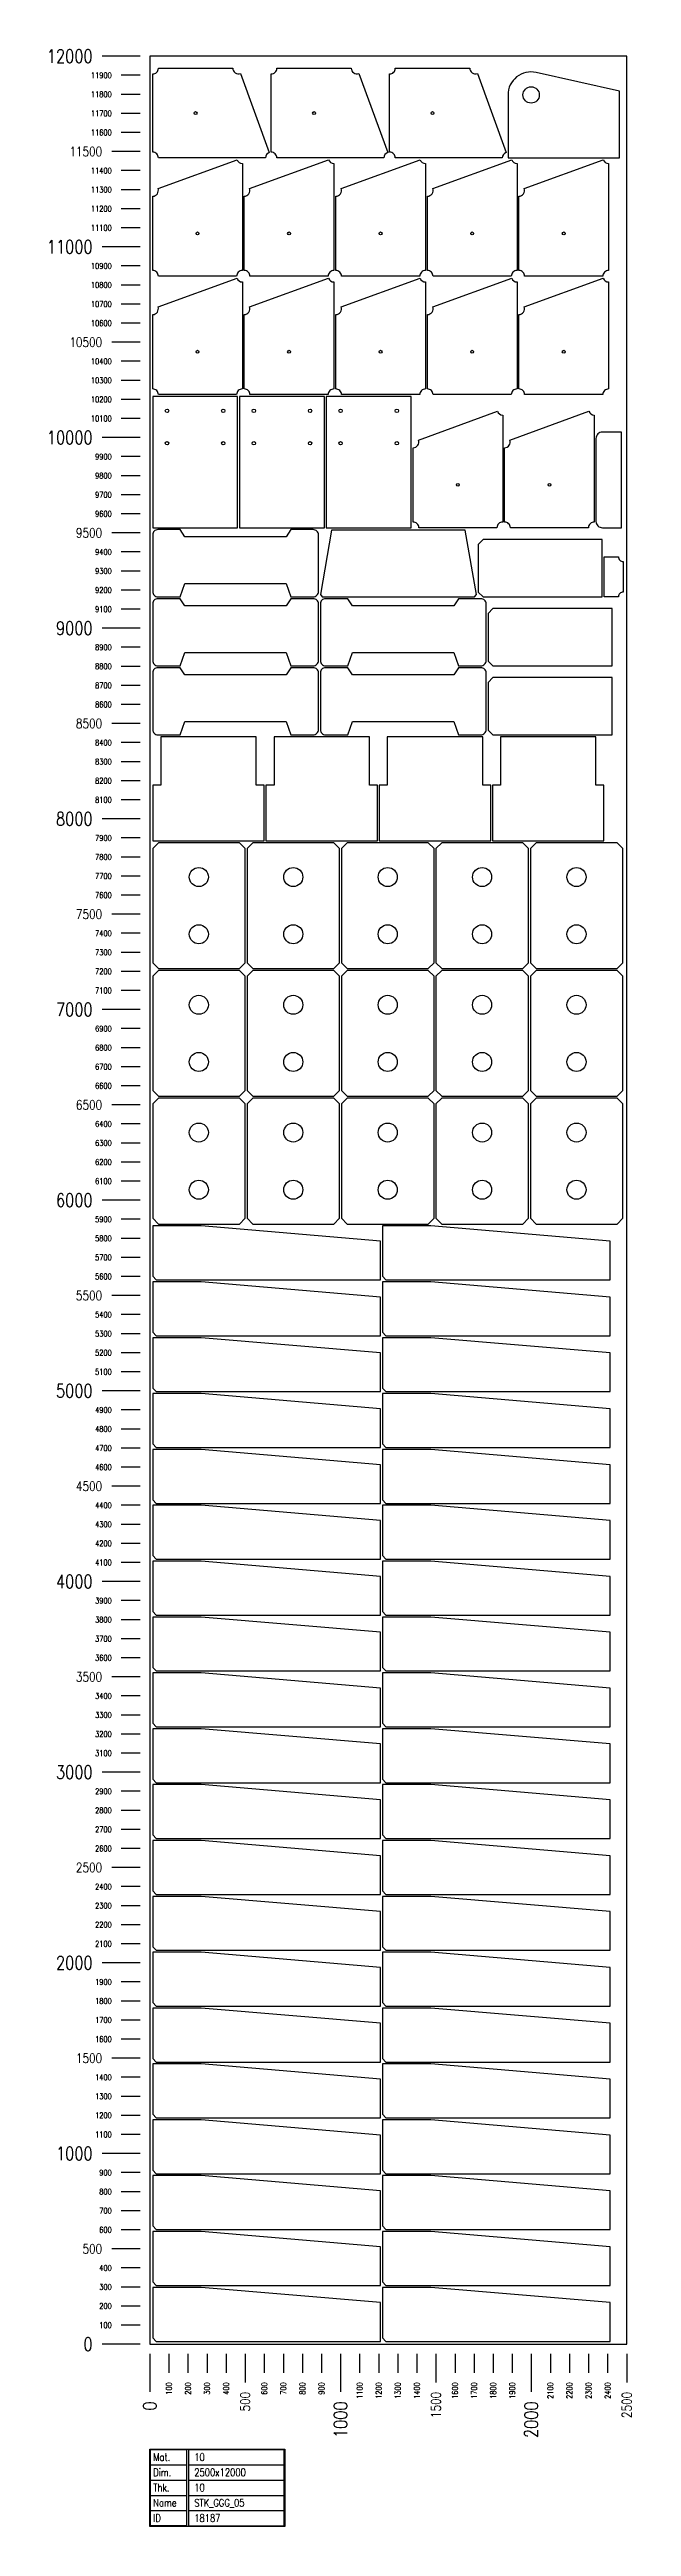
# Model space of a CAD drawing. Header units: millimetres. Extents: x 28039 to 145264, y 9873 to 40131.
# Drawn here: x 92090 to 95141, y 13439 to 26430 of the extents above; entities that cross this region are included whole.
import ezdxf
from ezdxf.enums import TextEntityAlignment as Align

# ---------------------------------------------------------------- set-up
doc = ezdxf.new("R2010")
doc.units = ezdxf.units.MM
doc.layers.add('TEXT', color=7, linetype='Continuous')
doc.styles.add('EasyCutStyle', font='romans.shx', dxfattribs={"width": 0.8})

# ---------------------------------------------------------------- blocks, each defined once
blk = doc.blocks.new('LogoSheet_06516')
at = {"color": 1}
for p, q in [((-50, 12000), (-250, 12000)), ((-50, 11000), (-250, 11000)), ((-50, 10000), (-250, 10000)), ((-50, 9000), (-250, 9000)), ((-50, 8000), (-250, 8000)), ((-50, 7000), (-250, 7000)), ((-50, 6000), (-250, 6000)), ((-50, 5000), (-250, 5000)), ((-50, 4000), (-250, 4000)), ((-50, 3000), (-250, 3000)), ((-50, 2000), (-250, 2000)), ((-50, 1000), (-250, 1000)), ((-50, 0), (-250, 0)), ((0, -50), (0, -250)), ((1000, -50), (1000, -250)), ((2000, -50), (2000, -250)), ((203, -553), (705, -553)), ((203, -633), (705, -633)), ((203, -713), (705, -713)), ((203, -793), (705, -793)), ((203, -873), (705, -873))]:
    blk.add_line(p, q, dxfattribs=at)
at = {"color": 2}
for p, q in [((-50, 11900), (-150, 11900)), ((-50, 11800), (-150, 11800)), ((-50, 11700), (-150, 11700)), ((-50, 11600), (-150, 11600)), ((-50, 11400), (-150, 11400)), ((-50, 11300), (-150, 11300)), ((-50, 11200), (-150, 11200)), ((-50, 11100), (-150, 11100)), ((-50, 10900), (-150, 10900)), ((-50, 10800), (-150, 10800)), ((-50, 10700), (-150, 10700)), ((-50, 10600), (-150, 10600)), ((-50, 10400), (-150, 10400)), ((-50, 10300), (-150, 10300)), ((-50, 10200), (-150, 10200)), ((-50, 10100), (-150, 10100)), ((-50, 9900), (-150, 9900)), ((-50, 9800), (-150, 9800)), ((-50, 9700), (-150, 9700)), ((-50, 9600), (-150, 9600)), ((-50, 9400), (-150, 9400)), ((-50, 9300), (-150, 9300)), ((-50, 9200), (-150, 9200)), ((-50, 9100), (-150, 9100)), ((-50, 8900), (-150, 8900)), ((-50, 8800), (-150, 8800)), ((-50, 8700), (-150, 8700)), ((-50, 8600), (-150, 8600)), ((-50, 8400), (-150, 8400)), ((-50, 8300), (-150, 8300)), ((-50, 8200), (-150, 8200)), ((-50, 8100), (-150, 8100)), ((-50, 7900), (-150, 7900)), ((-50, 7800), (-150, 7800)), ((-50, 7700), (-150, 7700)), ((-50, 7600), (-150, 7600)), ((-50, 7400), (-150, 7400)), ((-50, 7300), (-150, 7300)), ((-50, 7200), (-150, 7200)), ((-50, 7100), (-150, 7100)), ((-50, 6900), (-150, 6900)), ((-50, 6800), (-150, 6800)), ((-50, 6700), (-150, 6700)), ((-50, 6600), (-150, 6600)), ((-50, 6400), (-150, 6400)), ((-50, 6300), (-150, 6300)), ((-50, 6200), (-150, 6200)), ((-50, 6100), (-150, 6100)), ((-50, 5900), (-150, 5900)), ((-50, 5800), (-150, 5800)), ((-50, 5700), (-150, 5700)), ((-50, 5600), (-150, 5600)), ((-50, 5400), (-150, 5400)), ((-50, 5300), (-150, 5300)), ((-50, 5200), (-150, 5200)), ((-50, 5100), (-150, 5100)), ((-50, 4900), (-150, 4900)), ((-50, 4800), (-150, 4800)), ((-50, 4700), (-150, 4700)), ((-50, 4600), (-150, 4600)), ((-50, 4400), (-150, 4400)), ((-50, 4300), (-150, 4300)), ((-50, 4200), (-150, 4200)), ((-50, 4100), (-150, 4100)), ((-50, 3900), (-150, 3900)), ((-50, 3800), (-150, 3800)), ((-50, 3700), (-150, 3700)), ((-50, 3600), (-150, 3600)), ((-50, 3400), (-150, 3400)), ((-50, 3300), (-150, 3300)), ((-50, 3200), (-150, 3200)), ((-50, 3100), (-150, 3100)), ((-50, 2900), (-150, 2900)), ((-50, 2800), (-150, 2800)), ((-50, 2700), (-150, 2700)), ((-50, 2600), (-150, 2600)), ((-50, 2400), (-150, 2400)), ((-50, 2300), (-150, 2300)), ((-50, 2200), (-150, 2200)), ((-50, 2100), (-150, 2100)), ((-50, 1900), (-150, 1900)), ((-50, 1800), (-150, 1800)), ((-50, 1700), (-150, 1700)), ((-50, 1600), (-150, 1600)), ((-50, 1400), (-150, 1400)), ((-50, 1300), (-150, 1300)), ((-50, 1200), (-150, 1200)), ((-50, 1100), (-150, 1100)), ((-50, 900), (-150, 900)), ((-50, 800), (-150, 800)), ((-50, 700), (-150, 700)), ((-50, 600), (-150, 600)), ((-50, 400), (-150, 400)), ((-50, 300), (-150, 300)), ((-50, 200), (-150, 200)), ((-50, 100), (-150, 100)), ((100, -50), (100, -150)), ((200, -50), (200, -150)), ((300, -50), (300, -150)), ((400, -50), (400, -150)), ((600, -50), (600, -150)), ((700, -50), (700, -150)), ((800, -50), (800, -150)), ((900, -50), (900, -150)), ((1100, -50), (1100, -150)), ((1200, -50), (1200, -150)), ((1300, -50), (1300, -150)), ((1400, -50), (1400, -150)), ((1600, -50), (1600, -150)), ((1700, -50), (1700, -150)), ((1800, -50), (1800, -150)), ((1900, -50), (1900, -150)), ((2100, -50), (2100, -150)), ((2200, -50), (2200, -150)), ((2300, -50), (2300, -150)), ((2400, -50), (2400, -150))]:
    blk.add_line(p, q, dxfattribs=at)
at = {"color": 7}
for p, q in [((-50, 11500), (-200, 11500)), ((-50, 10500), (-200, 10500)), ((-50, 9500), (-200, 9500)), ((-50, 8500), (-200, 8500)), ((-50, 7500), (-200, 7500)), ((-50, 6500), (-200, 6500)), ((-50, 5500), (-200, 5500)), ((-50, 4500), (-200, 4500)), ((-50, 3500), (-200, 3500)), ((-50, 2500), (-200, 2500)), ((-50, 1500), (-200, 1500)), ((-50, 500), (-200, 500)), ((500, -50), (500, -200)), ((1500, -50), (1500, -200)), ((2500, -50), (2500, -200))]:
    blk.add_line(p, q, dxfattribs=at)
at = {"color": 5}
for p, q in [((3, -553), (193, -553)), ((3, -633), (193, -633)), ((3, -713), (193, -713)), ((3, -793), (193, -793)), ((3, -873), (193, -873))]:
    blk.add_line(p, q, dxfattribs=at)
blk.add_line((193, -633), (193, -953))
blk.add_lwpolyline([(0, -550), (708, -550), (708, -956), (0, -956)], close=True)
blk.add_lwpolyline([(3, -553), (193, -553), (193, -953), (3, -953)], close=True, dxfattribs=at)
at = {"color": 1}
blk.add_lwpolyline([(705, -553), (203, -553), (203, -953), (705, -953)], close=True, dxfattribs=at)
at = {"color": 7, "style": 'EasyCutStyle', "width": 0.8}
for s, height, p in [('12000', 70, (-300, 12000)), ('11900', 30, (-200, 11900)), ('11800', 30, (-200, 11800)), ('11700', 30, (-200, 11700)), ('11600', 30, (-200, 11600)), ('11500', 50, (-250, 11500)), ('11400', 30, (-200, 11400)), ('11300', 30, (-200, 11300)), ('11200', 30, (-200, 11200)), ('11100', 30, (-200, 11100)), ('11000', 70, (-300, 11000)), ('10900', 30, (-200, 10900)), ('10800', 30, (-200, 10800)), ('10700', 30, (-200, 10700)), ('10500', 50, (-250, 10500)), ('10600', 30, (-200, 10600)), ('10400', 30, (-200, 10400)), ('10300', 30, (-200, 10300)), ('10200', 30, (-200, 10200)), ('10000', 70, (-300, 10000)), ('10100', 30, (-200, 10100)), ('9900', 30, (-200, 9900)), ('9800', 30, (-200, 9800)), ('9700', 30, (-200, 9700)), ('9600', 30, (-200, 9600)), ('9500', 50, (-250, 9500)), ('9400', 30, (-200, 9400)), ('9300', 30, (-200, 9300)), ('9200', 30, (-200, 9200)), ('9100', 30, (-200, 9100)), ('9000', 70, (-300, 9000)), ('8900', 30, (-200, 8900)), ('8800', 30, (-200, 8800)), ('8700', 30, (-200, 8700)), ('8600', 30, (-200, 8600)), ('8500', 50, (-250, 8500)), ('8400', 30, (-200, 8400)), ('8300', 30, (-200, 8300)), ('8200', 30, (-200, 8200)), ('8100', 30, (-200, 8100)), ('8000', 70, (-300, 8000)), ('7900', 30, (-200, 7900)), ('7800', 30, (-200, 7800)), ('7700', 30, (-200, 7700)), ('7600', 30, (-200, 7600)), ('7500', 50, (-250, 7500)), ('7400', 30, (-200, 7400)), ('7300', 30, (-200, 7300)), ('7200', 30, (-200, 7200)), ('7000', 70, (-300, 7000)), ('7100', 30, (-200, 7100)), ('6900', 30, (-200, 6900)), ('6800', 30, (-200, 6800)), ('6700', 30, (-200, 6700)), ('6500', 50, (-250, 6500)), ('6600', 30, (-200, 6600)), ('6400', 30, (-200, 6400)), ('6300', 30, (-200, 6300)), ('6200', 30, (-200, 6200)), ('6100', 30, (-200, 6100)), ('6000', 70, (-300, 6000)), ('5900', 30, (-200, 5900)), ('5800', 30, (-200, 5800)), ('5700', 30, (-200, 5700)), ('5600', 30, (-200, 5600)), ('5500', 50, (-250, 5500)), ('5400', 30, (-200, 5400)), ('5300', 30, (-200, 5300)), ('5200', 30, (-200, 5200)), ('5100', 30, (-200, 5100)), ('5000', 70, (-300, 5000)), ('4900', 30, (-200, 4900)), ('4800', 30, (-200, 4800)), ('4700', 30, (-200, 4700)), ('4600', 30, (-200, 4600)), ('4500', 50, (-250, 4500)), ('4400', 30, (-200, 4400)), ('4300', 30, (-200, 4300)), ('4200', 30, (-200, 4200)), ('4000', 70, (-300, 4000)), ('4100', 30, (-200, 4100)), ('3900', 30, (-200, 3900)), ('3800', 30, (-200, 3800)), ('3700', 30, (-200, 3700)), ('3500', 50, (-250, 3500)), ('3600', 30, (-200, 3600)), ('3400', 30, (-200, 3400)), ('3300', 30, (-200, 3300)), ('3200', 30, (-200, 3200)), ('3000', 70, (-300, 3000)), ('3100', 30, (-200, 3100)), ('2900', 30, (-200, 2900)), ('2800', 30, (-200, 2800)), ('2700', 30, (-200, 2700)), ('2600', 30, (-200, 2600)), ('2500', 50, (-250, 2500)), ('2400', 30, (-200, 2400)), ('2300', 30, (-200, 2300)), ('2200', 30, (-200, 2200)), ('2100', 30, (-200, 2100)), ('2000', 70, (-300, 2000)), ('1900', 30, (-200, 1900)), ('1800', 30, (-200, 1800)), ('1700', 30, (-200, 1700)), ('1600', 30, (-200, 1600)), ('1500', 50, (-250, 1500)), ('1400', 30, (-200, 1400)), ('1300', 30, (-200, 1300)), ('1200', 30, (-200, 1200)), ('1100', 30, (-200, 1100)), ('1000', 70, (-300, 1000)), ('900', 30, (-200, 900)), ('800', 30, (-200, 800)), ('700', 30, (-200, 700)), ('500', 50, (-250, 500)), ('600', 30, (-200, 600)), ('400', 30, (-200, 400)), ('300', 30, (-200, 300)), ('200', 30, (-200, 200)), ('0', 70, (-300, 0)), ('100', 30, (-200, 100))]:
    blk.add_text(s, height=height, dxfattribs=at).set_placement(p, align=Align.MIDDLE_RIGHT)
for s, height, p in [('100', 30, (100, -200)), ('200', 30, (200, -200)), ('300', 30, (300, -200)), ('400', 30, (400, -200)), ('500', 50, (500, -250)), ('600', 30, (600, -200)), ('700', 30, (700, -200)), ('800', 30, (800, -200)), ('900', 30, (900, -200)), ('1100', 30, (1100, -200)), ('1200', 30, (1200, -200)), ('1300', 30, (1300, -200)), ('1400', 30, (1400, -200)), ('1500', 50, (1500, -250)), ('1600', 30, (1600, -200)), ('1700', 30, (1700, -200)), ('1800', 30, (1800, -200)), ('1900', 30, (1900, -200)), ('2100', 30, (2100, -200)), ('2200', 30, (2200, -200)), ('2300', 30, (2300, -200)), ('2400', 30, (2400, -200)), ('2500', 50, (2500, -250)), ('0', 70, (0, -300)), ('1000', 70, (1000, -300)), ('2000', 70, (2000, -300))]:
    blk.add_text(s, height=height, rotation=90, dxfattribs=at).set_placement(p, align=Align.MIDDLE_RIGHT)
at = {"style": 'EasyCutStyle', "width": 0.8}
for tag, p in [('MATERIAL_SHEET', (233, -612)), ('THICKNESS_SHEET', (233, -772)), ('DIMENSION_SHEET', (233, -692)), ('NAME_SHEET', (233, -852)), ('ID_SHEET', (233, -932))]:
    blk.add_attdef(tag, p, '', height=40, dxfattribs=at)
at = {"layer": 'TEXT', "color": 251, "style": 'EasyCutStyle', "width": 0.8}
for s, p in [('Mat.', (18, -612)), ('Thk.', (18, -772)), ('Dim.', (18, -692)), ('Name', (18, -852)), ('ID', (18, -932))]:
    blk.add_text(s, height=40, dxfattribs=at).set_placement(p)

msp = doc.modelspace()

# ---------------------------------------------------------------- linework, layer by layer
at = {"color": 34, "true_color": 0x945a17}
msp.add_lwpolyline([(92616, 14395), (95116, 14395), (95116, 26395), (92616, 26395)], close=True, dxfattribs=at)
at = {"color": 1, "elevation": 0}
for points in [[(92631, 25892), (92631, 26302, 0.414214), (92661, 26332), (93051, 26332, 0.52055), (93091, 26304), (93242, 25890, 0.315296), (93222, 25862), (92661, 25862, 0.414214)], [(93252, 25892), (93252, 26302, 0.414214), (93282, 26332), (93672, 26332, 0.52055), (93712, 26304), (93863, 25890, 0.315296), (93843, 25862), (93282, 25862, 0.414214)], [(93873, 25892), (93873, 26302, 0.414214), (93903, 26332), (94293, 26332, 0.52055), (94333, 26304), (94484, 25890, 0.315296), (94464, 25862), (93903, 25862, 0.414214)], [(93071, 25241), (92661, 25241, 0.414214), (92631, 25271), (92631, 25661, 0.52055), (92659, 25701), (93073, 25852, 0.315296), (93101, 25832), (93101, 25271, 0.414214)], [(93551, 25241), (93141, 25241, 0.414214), (93111, 25271), (93111, 25661, 0.52055), (93139, 25701), (93553, 25852, 0.315296), (93581, 25832), (93581, 25271, 0.414214)], [(94031, 25241), (93621, 25241, 0.414214), (93591, 25271), (93591, 25661, 0.52055), (93619, 25701), (94033, 25852, 0.315296), (94061, 25832), (94061, 25271, 0.414214)], [(94511, 25241), (94101, 25241, 0.414214), (94071, 25271), (94071, 25661, 0.52055), (94099, 25701), (94513, 25852, 0.315296), (94541, 25832), (94541, 25271, 0.414214)], [(94991, 25241), (94581, 25241, 0.414214), (94551, 25271), (94551, 25661, 0.52055), (94579, 25701), (94993, 25852, 0.315296), (95021, 25832), (95021, 25271, 0.414214)], [(93071, 24620), (92661, 24620, 0.414214), (92631, 24650), (92631, 25040, 0.52055), (92659, 25080), (93073, 25231, 0.315296), (93101, 25211), (93101, 24650, 0.414214)], [(93551, 24620), (93141, 24620, 0.414214), (93111, 24650), (93111, 25040, 0.52055), (93139, 25080), (93553, 25231, 0.315296), (93581, 25211), (93581, 24650, 0.414214)], [(94031, 24620), (93621, 24620, 0.414214), (93591, 24650), (93591, 25040, 0.52055), (93619, 25080), (94033, 25231, 0.315296), (94061, 25211), (94061, 24650, 0.414214)], [(94511, 24620), (94101, 24620, 0.414214), (94071, 24650), (94071, 25040, 0.52055), (94099, 25080), (94513, 25231, 0.315296), (94541, 25211), (94541, 24650, 0.414214)], [(94991, 24620), (94581, 24620, 0.414214), (94551, 24650), (94551, 25040, 0.52055), (94579, 25080), (94993, 25231, 0.315296), (95021, 25211), (95021, 24650, 0.414214)], [(94436, 23922), (94026, 23922, 0.414214), (93996, 23952), (93996, 24342, 0.52055), (94024, 24382), (94438, 24533, 0.315296), (94466, 24513), (94466, 23952, 0.414214)], [(94916, 23922), (94506, 23922, 0.414214), (94476, 23952), (94476, 24342, 0.52055), (94504, 24382), (94918, 24533, 0.315296), (94946, 24513), (94946, 23952, 0.414214)], [(95073, 23560), (94998, 23560), (94998, 23770), (95073, 23770, 0.414214), (95098, 23745), (95098, 23585, 0.414214)]]:
    msp.add_lwpolyline(points, format="xyb", close=True, dxfattribs=at)
at = {"color": 2, "elevation": 0}
for points in [[(94494, 25862), (95078, 25862), (95078, 26211), (94641, 26310, 0.480791), (94494, 26192)], [(94989, 24424, 0.414302), (94955, 24390), (94955, 23955, 0.414302), (94989, 23922), (95089, 23922), (95089, 24424)], [(92631, 23587, 0.414214), (92658, 23560), (92775, 23560), (92800, 23630), (93330, 23630), (93355, 23560), (93473, 23560, 0.414214), (93500, 23587), (93500, 23885, 0.414214), (93473, 23912), (93355, 23912), (93330, 23875), (92800, 23875), (92775, 23912), (92658, 23912, 0.414214), (92631, 23885)], [(92631, 23225, 0.414214), (92658, 23198), (92775, 23198), (92800, 23268), (93330, 23268), (93355, 23198), (93473, 23198, 0.414214), (93500, 23225), (93500, 23523, 0.414214), (93473, 23550), (93355, 23550), (93330, 23513), (92800, 23513), (92775, 23550), (92658, 23550, 0.414214), (92631, 23523)], [(93510, 23225, 0.414214), (93537, 23198), (93654, 23198), (93679, 23268), (94209, 23268), (94234, 23198), (94352, 23198, 0.414214), (94379, 23225), (94379, 23523, 0.414214), (94352, 23550), (94234, 23550), (94209, 23513), (93679, 23513), (93654, 23550), (93537, 23550, 0.414214), (93510, 23523)], [(92631, 22863, 0.414214), (92658, 22836), (92775, 22836), (92800, 22906), (93330, 22906), (93355, 22836), (93473, 22836, 0.414214), (93500, 22863), (93500, 23161, 0.414214), (93473, 23188), (93355, 23188), (93330, 23151), (92800, 23151), (92775, 23188), (92658, 23188, 0.414214), (92631, 23161)], [(93510, 22863, 0.414214), (93537, 22836), (93654, 22836), (93679, 22906), (94209, 22906), (94234, 22836), (94352, 22836, 0.414214), (94379, 22863), (94379, 23161, 0.414214), (94352, 23188), (94234, 23188), (94209, 23151), (93679, 23151), (93654, 23188), (93537, 23188, 0.414214), (93510, 23161)]]:
    msp.add_lwpolyline(points, format="xyb", close=True, dxfattribs=at)
at = {"color": 2}
for points in [[(93076, 23922), (93076, 24610), (92631, 24610), (92631, 23922)], [(93531, 23922), (93531, 24610), (93086, 24610), (93086, 23922)], [(93986, 23922), (93986, 24610), (93541, 24610), (93541, 23922)], [(93510, 23572), (93520, 23560), (94318, 23560), (94328, 23572), (94269, 23909), (93569, 23909)], [(94338, 23585), (94363, 23560), (94988, 23560), (94988, 23860), (94363, 23860), (94338, 23835)], [(94389, 23223), (94414, 23198), (95039, 23198), (95039, 23498), (94414, 23498), (94389, 23473)], [(94389, 22861), (94414, 22836), (95039, 22836), (95039, 23136), (94414, 23136), (94389, 23111)], [(92631, 22280), (93215, 22280), (93215, 22572), (93173, 22572), (93173, 22826), (92673, 22826), (92673, 22572), (92631, 22572)], [(93225, 22280), (93809, 22280), (93809, 22572), (93767, 22572), (93767, 22826), (93267, 22826), (93267, 22572), (93225, 22572)], [(93819, 22280), (94403, 22280), (94403, 22572), (94361, 22572), (94361, 22826), (93861, 22826), (93861, 22572), (93819, 22572)], [(94413, 22280), (94997, 22280), (94997, 22572), (94955, 22572), (94955, 22826), (94455, 22826), (94455, 22572), (94413, 22572)], [(93086, 21610), (93116, 21640), (93116, 22240), (93086, 22270), (92661, 22270), (92631, 22240), (92631, 21640), (92661, 21610)], [(93581, 21610), (93611, 21640), (93611, 22240), (93581, 22270), (93156, 22270), (93126, 22240), (93126, 21640), (93156, 21610)], [(94076, 21610), (94106, 21640), (94106, 22240), (94076, 22270), (93651, 22270), (93621, 22240), (93621, 21640), (93651, 21610)], [(94571, 21610), (94601, 21640), (94601, 22240), (94571, 22270), (94146, 22270), (94116, 22240), (94116, 21640), (94146, 21610)], [(95066, 21610), (95096, 21640), (95096, 22240), (95066, 22270), (94641, 22270), (94611, 22240), (94611, 21640), (94641, 21610)], [(93086, 20940), (93116, 20970), (93116, 21570), (93086, 21600), (92661, 21600), (92631, 21570), (92631, 20970), (92661, 20940)], [(93581, 20940), (93611, 20970), (93611, 21570), (93581, 21600), (93156, 21600), (93126, 21570), (93126, 20970), (93156, 20940)], [(94076, 20940), (94106, 20970), (94106, 21570), (94076, 21600), (93651, 21600), (93621, 21570), (93621, 20970), (93651, 20940)], [(94571, 20940), (94601, 20970), (94601, 21570), (94571, 21600), (94146, 21600), (94116, 21570), (94116, 20970), (94146, 20940)], [(95066, 20940), (95096, 20970), (95096, 21570), (95066, 21600), (94641, 21600), (94611, 21570), (94611, 20970), (94641, 20940)], [(93086, 20270), (93116, 20300), (93116, 20900), (93086, 20930), (92661, 20930), (92631, 20900), (92631, 20300), (92661, 20270)], [(93581, 20270), (93611, 20300), (93611, 20900), (93581, 20930), (93156, 20930), (93126, 20900), (93126, 20300), (93156, 20270)], [(94076, 20270), (94106, 20300), (94106, 20900), (94076, 20930), (93651, 20930), (93621, 20900), (93621, 20300), (93651, 20270)], [(94571, 20270), (94601, 20300), (94601, 20900), (94571, 20930), (94146, 20930), (94116, 20900), (94116, 20300), (94146, 20270)], [(95066, 20270), (95096, 20300), (95096, 20900), (95066, 20930), (94641, 20930), (94611, 20900), (94611, 20300), (94641, 20270)], [(92631, 19996), (92650, 19977), (93825, 19977), (93825, 20180), (92885, 20260), (92631, 20260)], [(93835, 19996), (93854, 19977), (95029, 19977), (95029, 20180), (94089, 20260), (93835, 20260)], [(92631, 19703), (92650, 19684), (93825, 19684), (93825, 19887), (92885, 19967), (92631, 19967)], [(93835, 19703), (93854, 19684), (95029, 19684), (95029, 19887), (94089, 19967), (93835, 19967)], [(92631, 19410), (92650, 19391), (93825, 19391), (93825, 19594), (92885, 19674), (92631, 19674)], [(93835, 19410), (93854, 19391), (95029, 19391), (95029, 19594), (94089, 19674), (93835, 19674)], [(92631, 19117), (92650, 19098), (93825, 19098), (93825, 19301), (92885, 19381), (92631, 19381)], [(93835, 19117), (93854, 19098), (95029, 19098), (95029, 19301), (94089, 19381), (93835, 19381)], [(92631, 18824), (92650, 18805), (93825, 18805), (93825, 19008), (92885, 19088), (92631, 19088)], [(93835, 18824), (93854, 18805), (95029, 18805), (95029, 19008), (94089, 19088), (93835, 19088)], [(92631, 18531), (92650, 18512), (93825, 18512), (93825, 18715), (92885, 18795), (92631, 18795)], [(93835, 18531), (93854, 18512), (95029, 18512), (95029, 18715), (94089, 18795), (93835, 18795)], [(92631, 18238), (92650, 18219), (93825, 18219), (93825, 18422), (92885, 18502), (92631, 18502)], [(93835, 18238), (93854, 18219), (95029, 18219), (95029, 18422), (94089, 18502), (93835, 18502)], [(92631, 17945), (92650, 17926), (93825, 17926), (93825, 18129), (92885, 18209), (92631, 18209)], [(93835, 17945), (93854, 17926), (95029, 17926), (95029, 18129), (94089, 18209), (93835, 18209)], [(92631, 17652), (92650, 17633), (93825, 17633), (93825, 17836), (92885, 17916), (92631, 17916)], [(93835, 17652), (93854, 17633), (95029, 17633), (95029, 17836), (94089, 17916), (93835, 17916)], [(92631, 17359), (92650, 17340), (93825, 17340), (93825, 17543), (92885, 17623), (92631, 17623)], [(93835, 17359), (93854, 17340), (95029, 17340), (95029, 17543), (94089, 17623), (93835, 17623)], [(92631, 17066), (92650, 17047), (93825, 17047), (93825, 17250), (92885, 17330), (92631, 17330)], [(93835, 17066), (93854, 17047), (95029, 17047), (95029, 17250), (94089, 17330), (93835, 17330)], [(92631, 16773), (92650, 16754), (93825, 16754), (93825, 16957), (92885, 17037), (92631, 17037)], [(93835, 16773), (93854, 16754), (95029, 16754), (95029, 16957), (94089, 17037), (93835, 17037)], [(92631, 16480), (92650, 16461), (93825, 16461), (93825, 16664), (92885, 16744), (92631, 16744)], [(93835, 16480), (93854, 16461), (95029, 16461), (95029, 16664), (94089, 16744), (93835, 16744)], [(92631, 16187), (92650, 16168), (93825, 16168), (93825, 16371), (92885, 16451), (92631, 16451)], [(93835, 16187), (93854, 16168), (95029, 16168), (95029, 16371), (94089, 16451), (93835, 16451)], [(92631, 15894), (92650, 15875), (93825, 15875), (93825, 16078), (92885, 16158), (92631, 16158)], [(93835, 15894), (93854, 15875), (95029, 15875), (95029, 16078), (94089, 16158), (93835, 16158)], [(92631, 15601), (92650, 15582), (93825, 15582), (93825, 15785), (92885, 15865), (92631, 15865)], [(93835, 15601), (93854, 15582), (95029, 15582), (95029, 15785), (94089, 15865), (93835, 15865)], [(92631, 15308), (92650, 15289), (93825, 15289), (93825, 15492), (92885, 15572), (92631, 15572)], [(93835, 15308), (93854, 15289), (95029, 15289), (95029, 15492), (94089, 15572), (93835, 15572)], [(92631, 15015), (92650, 14996), (93825, 14996), (93825, 15199), (92885, 15279), (92631, 15279)], [(93835, 15015), (93854, 14996), (95029, 14996), (95029, 15199), (94089, 15279), (93835, 15279)], [(92631, 14722), (92650, 14703), (93825, 14703), (93825, 14906), (92885, 14986), (92631, 14986)], [(93835, 14722), (93854, 14703), (95029, 14703), (95029, 14906), (94089, 14986), (93835, 14986)], [(92631, 14429), (92650, 14410), (93825, 14410), (93825, 14613), (92885, 14693), (92631, 14693)], [(93835, 14429), (93854, 14410), (95029, 14410), (95029, 14613), (94089, 14693), (93835, 14693)]]:
    msp.add_lwpolyline(points, close=True, dxfattribs=at)
at = {"color": 4}
for centre, radius in [((94615, 26192, 0), 42.9), ((92856, 26097, 0), 7.5), ((93477, 26097, 0), 7.5), ((94098, 26097, 0), 7.5), ((92866, 25466, 0), 7.5), ((93346, 25466, 0), 7.5), ((93826, 25466, 0), 7.5), ((94306, 25466, 0), 7.5), ((94786, 25466, 0), 7.5), ((92866, 24845, 0), 7.5), ((93346, 24845, 0), 7.5), ((93826, 24845, 0), 7.5), ((94306, 24845, 0), 7.5), ((94786, 24845, 0), 7.5), ((92706, 24535), 9), ((92706, 24535), 9), ((93001, 24535), 9), ((93001, 24535), 9), ((93161, 24535), 9), ((93161, 24535), 9), ((93456, 24535), 9), ((93456, 24535), 9), ((93616, 24535), 9), ((93616, 24535), 9), ((93911, 24535), 9), ((93911, 24535), 9), ((92706, 24365), 9), ((92706, 24365), 9), ((93001, 24365), 9), ((93001, 24365), 9), ((93161, 24365), 9), ((93161, 24365), 9), ((93456, 24365), 9), ((93456, 24365), 9), ((93616, 24365), 9), ((93616, 24365), 9), ((93911, 24365), 9), ((93911, 24365), 9), ((94231, 24147, 0), 7.5), ((94711, 24147, 0), 7.5), ((92873, 22090), 50), ((93368, 22090), 50), ((93863, 22090), 50), ((94358, 22090), 50), ((94853, 22090), 50), ((92873, 21790), 50), ((93368, 21790), 50), ((93863, 21790), 50), ((94358, 21790), 50), ((94853, 21790), 50), ((92873, 21420), 50), ((93368, 21420), 50), ((93863, 21420), 50), ((94358, 21420), 50), ((94853, 21420), 50), ((92873, 21120), 50), ((93368, 21120), 50), ((93863, 21120), 50), ((94358, 21120), 50), ((94853, 21120), 50), ((92873, 20750), 50), ((93368, 20750), 50), ((93863, 20750), 50), ((94358, 20750), 50), ((94853, 20750), 50), ((92873, 20450), 50), ((93368, 20450), 50), ((93863, 20450), 50), ((94358, 20450), 50), ((94853, 20450), 50)]:
    msp.add_circle(centre, radius, dxfattribs=at)

# ---------------------------------------------------------------- block references
msp.add_blockref('LogoSheet_06516', (92616, 14395)).add_auto_attribs({'DIMENSION_SHEET': '2500x12000', 'THICKNESS_SHEET': '10', 'NAME_SHEET': 'STK_GGG_05', 'ID_SHEET': '18187', 'MATERIAL_SHEET': '10'})

doc.saveas('drawing.dxf')
